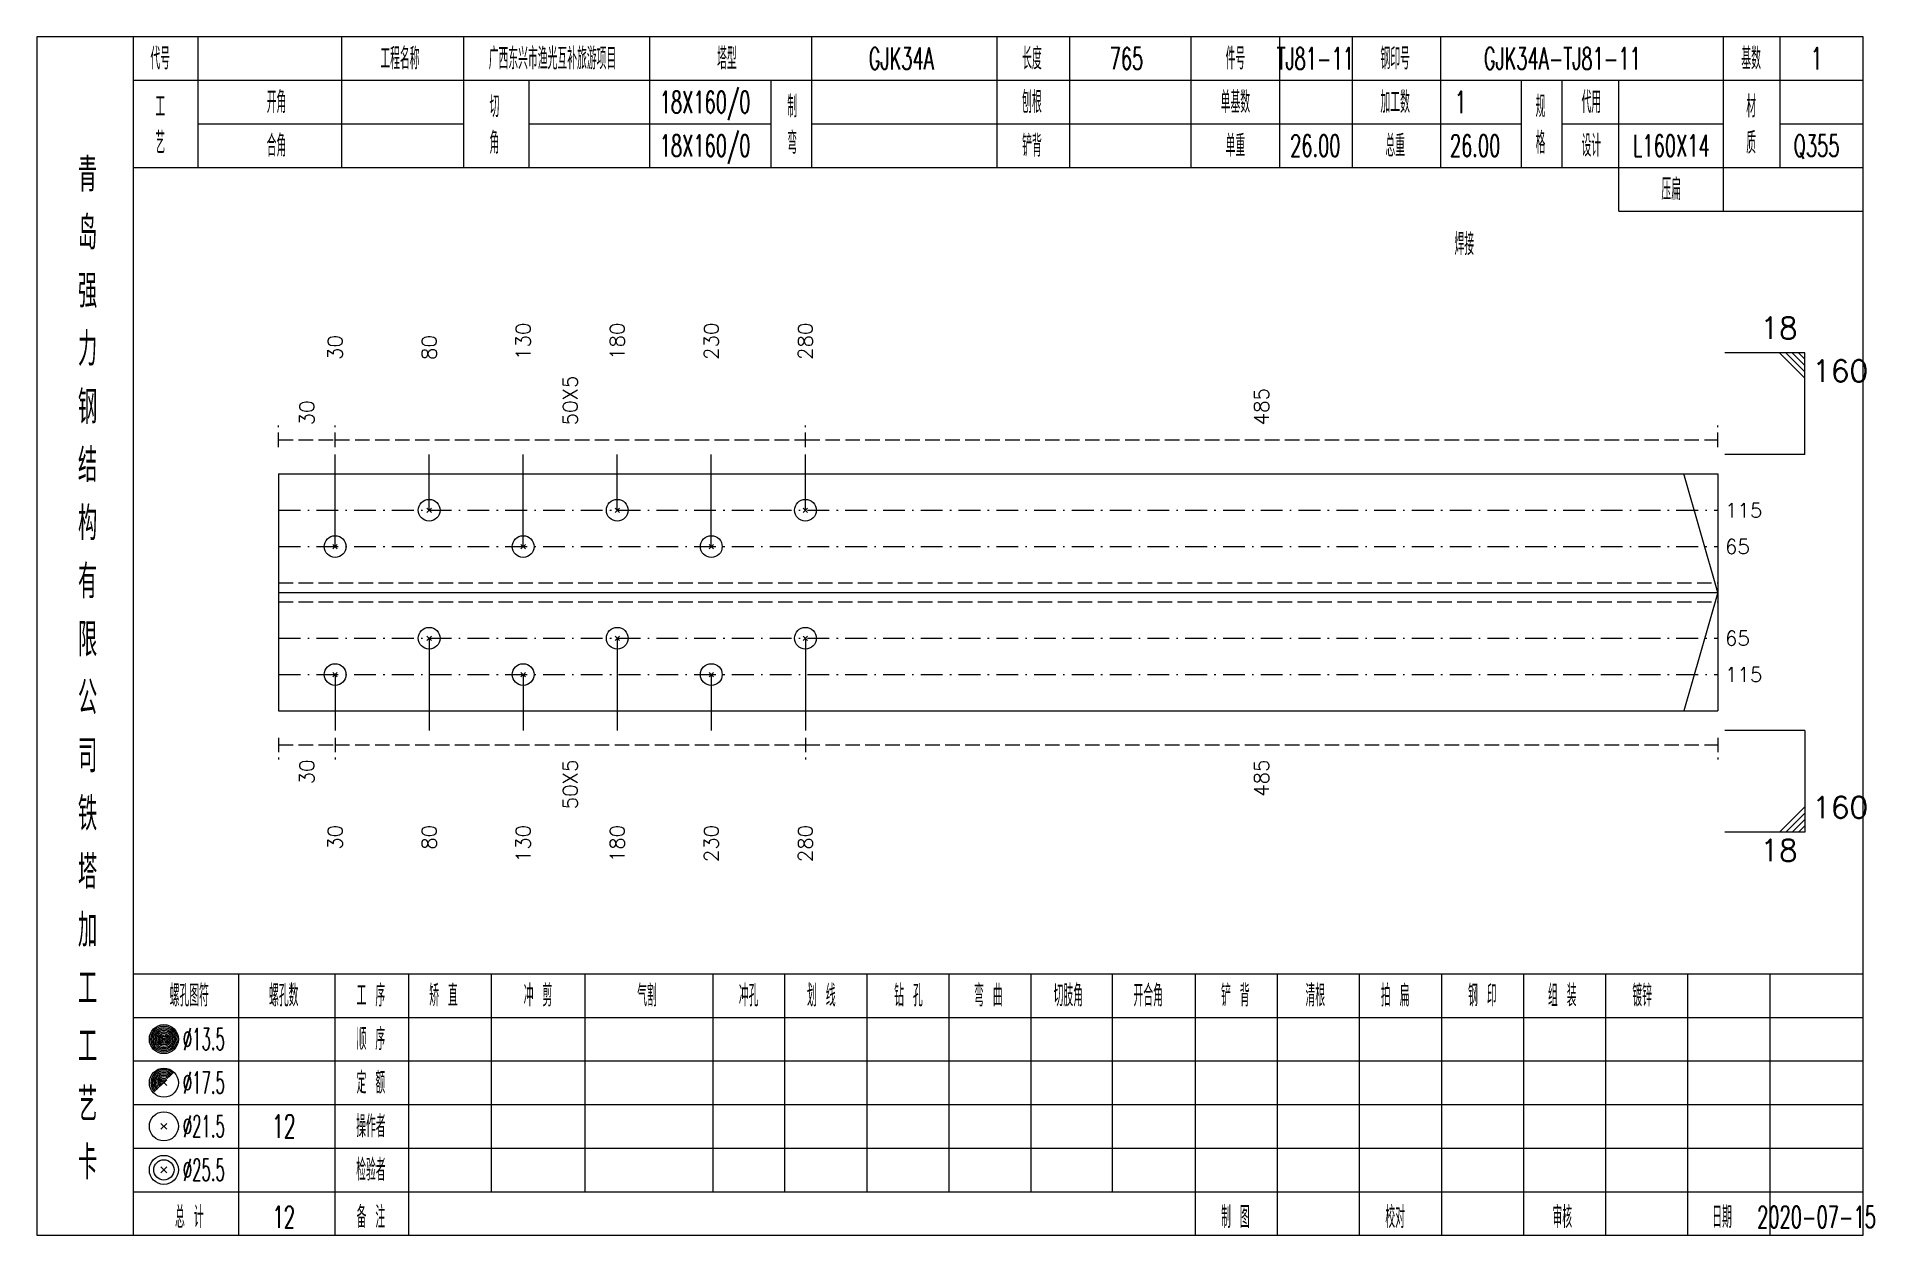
# Model space of a CAD drawing. Extents: x 0 to 2606, y -377 to 6479.
# Drawn here: x 2091.2 to 2344.1, y 175 to 340 of the extents above; entities that cross this region are included whole.
import ezdxf
from ezdxf.enums import TextEntityAlignment as Align

# ---------------------------------------------------------------- set-up
doc = ezdxf.new("R2010")
doc.units = 0
doc.header["$MEASUREMENT"] = 0
doc.linetypes.add('一点画线', pattern=[5.2, 3, -1, 0.2, -1])
doc.linetypes.add('虚线', pattern=[2.75, 2, -0.75])
doc.layers.get('0').update_dxf_attribs({"linetype": 'CONTINUOUS', "lineweight": 25})
doc.layers.add('1', color=7, linetype='CONTINUOUS', lineweight=25)
doc.layers.add('4', color=7, linetype='CONTINUOUS', lineweight=25)
doc.styles.get("Standard").update_dxf_attribs({"font": 'simplex.shx', "width": 0.7, "height": 3, "bigfont": 'gbhzfs.shx'})

msp = doc.modelspace()

# ---------------------------------------------------------------- texts
at = {"color": 7, "linetype": 'Continuous', "lineweight": 13}
msp.add_text('18', height=3, dxfattribs=at).set_placement((2333.6, 297.5), align=Align.BOTTOM_RIGHT)
for s, p in [('30', (2132.27, 295.5)), ('80', (2145.22, 295.5)), ('130', (2158.16, 295.5)), ('180', (2171.11, 295.5)), ('230', (2184.06, 295.5)), ('280', (2197.01, 295.5))]:
    msp.add_text(s, height=2, rotation=90, dxfattribs=at).set_placement(p, align=Align.MIDDLE_LEFT)
msp.add_text('160', height=3, dxfattribs=at).set_placement((2335.6, 295.5), align=Align.TOP_LEFT)
at = {"color": 8, "linetype": 'Continuous', "lineweight": 9}
for s, p in [('50X5', (2164.64, 286.5)), ('485', (2259.8, 286.5)), ('30', (2128.38, 286.5))]:
    msp.add_text(s, height=2, rotation=90, dxfattribs=at).set_placement(p, align=Align.MIDDLE_LEFT)
at = {"color": 7, "linetype": 'Continuous', "lineweight": 13}
for s, p in [('115', (2323.6, 274.81)), ('65', (2323.6, 269.81)), ('65', (2323.6, 257.19)), ('115', (2323.6, 252.19))]:
    msp.add_text(s, height=2, dxfattribs=at).set_placement(p, align=Align.MIDDLE_LEFT)
at = {"color": 8, "linetype": 'Continuous', "lineweight": 9}
for s, p in [('30', (2128.38, 240.5)), ('50X5', (2164.64, 240.5)), ('485', (2259.8, 240.5))]:
    msp.add_text(s, height=2, rotation=90, dxfattribs=at).set_placement(p, align=Align.MIDDLE_RIGHT)
at = {"color": 7, "linetype": 'Continuous', "lineweight": 13}
msp.add_text('160', height=3, dxfattribs=at).set_placement((2335.6, 231.5), align=Align.BOTTOM_LEFT)
msp.add_text('18', height=3, dxfattribs=at).set_placement((2333.6, 229.5), align=Align.TOP_RIGHT)
at = {"layer": '1', "color": 7, "linetype": 'Continuous', "lineweight": 13}
for s, p in [('30', (2132.27, 231.5)), ('80', (2145.22, 231.5)), ('130', (2158.16, 231.5)), ('180', (2171.11, 231.5)), ('230', (2184.06, 231.5)), ('280', (2197.01, 231.5))]:
    msp.add_text(s, height=2, rotation=90, dxfattribs=at).set_placement(p, align=Align.MIDDLE_RIGHT)
at = {"layer": '4', "color": 1, "linetype": 'Continuous', "lineweight": 13}
for s, height, width, p in [('代号', 3, 0.6, (2108.2, 337)), ('工程名称', 3, 0.6, (2141.2, 337)), ('广西东兴市渔光互补旅游项目', 3, 0.6, (2162.2, 337)), ('塔型', 3, 0.6, (2186.2, 337)), ('GJK34A', 3, 0.6, (2210.2, 337)), ('长度', 3, 0.6, (2228.2, 337)), ('765', 3, 0.6, (2241.2, 337)), ('件号', 3, 0.6, (2256.2, 337)), ('TJ81-11', 3, 0.6, (2267.2, 337)), ('钢印号', 3, 0.6, (2278.2, 337)), ('GJK34A-TJ81-11', 3, 0.6, (2301.2, 337)), ('基数', 3, 0.6, (2327.2, 337)), ('1', 3, 0.6, (2336.2, 337)), ('工', 3, 0.6, (2108.2, 330.4)), ('开角', 3, 0.6, (2124.2, 331)), ('切', 3, 0.6, (2154.2, 330.4)), ('18X160/0', 3, 0.6, (2183.2, 331)), ('制', 3, 0.6, (2195.2, 330.4)), ('刨根', 3, 0.6, (2228.2, 331)), ('单基数', 3, 0.6, (2256.2, 331)), ('加工数', 3, 0.6, (2278.2, 331)), ('1', 3, 0.6, (2287.2, 331)), ('规', 3, 0.6, (2298.2, 330.4)), ('代用', 3, 0.6, (2305.2, 331)), ('材', 3, 0.6, (2327.2, 330.4)), ('艺', 3, 0.6, (2108.2, 325.4)), ('合角', 3, 0.6, (2124.2, 325)), ('角', 3, 0.6, (2154.2, 325.4)), ('18X160/0', 3, 0.6, (2183.2, 325)), ('弯', 3, 0.6, (2195.2, 325.4)), ('铲背', 3, 0.6, (2228.2, 325)), ('单重', 3, 0.6, (2256.2, 325)), ('26.00', 3, 0.6, (2267.2, 325)), ('总重', 3, 0.6, (2278.2, 325)), ('26.00', 3, 0.6, (2289.2, 325)), ('格', 3, 0.6, (2298.2, 325.4)), ('设计', 3, 0.6, (2305.2, 325)), ('L160X14', 3, 0.6, (2316.2, 325)), ('质', 3, 0.6, (2327.2, 325.4)), ('Q355', 3, 0.6, (2336.2, 325)), ('青', 4.6, 0.8, (2098.2, 321)), ('压扁', 3, 0.6, (2316.2, 319)), ('岛', 4.6, 0.8, (2098.2, 313)), ('强', 4.6, 0.8, (2098.2, 305)), ('力', 4.6, 0.8, (2098.2, 297)), ('钢', 4.6, 0.8, (2098.2, 289)), ('结', 4.6, 0.8, (2098.2, 281)), ('构', 4.6, 0.8, (2098.2, 273)), ('有', 4.6, 0.8, (2098.2, 265)), ('限', 4.6, 0.8, (2098.2, 257)), ('公', 4.6, 0.8, (2098.2, 249)), ('司', 4.6, 0.8, (2098.2, 241)), ('铁', 4.6, 0.8, (2098.2, 233)), ('塔', 4.6, 0.8, (2098.2, 225)), ('加', 4.6, 0.8, (2098.2, 217)), ('工', 4.6, 0.8, (2098.2, 209)), ('螺孔图符', 3, 0.6, (2112.2, 208)), ('螺孔数', 3, 0.6, (2125.2, 208)), ('工 序', 3, 0.6, (2137.2, 208)), ('矫 直', 3, 0.6, (2147.2, 208)), ('冲 剪', 3, 0.6, (2160.2, 208)), ('气割', 3, 0.6, (2175.2, 208)), ('冲孔', 3, 0.6, (2189.2, 208)), ('划 线', 3, 0.6, (2199.2, 208)), ('钻 孔', 3, 0.6, (2211.2, 208)), ('弯 曲', 3, 0.6, (2222.2, 208)), ('切肢角', 3, 0.6, (2233.2, 208)), ('开合角', 3, 0.6, (2244.2, 208)), ('铲 背', 3, 0.6, (2256.2, 208)), ('清根', 3, 0.6, (2267.2, 208)), ('拍 扁', 3, 0.6, (2278.2, 208)), ('钢 印', 3, 0.6, (2290.2, 208)), ('组 装', 3, 0.6, (2301.2, 208)), ('镀锌', 3, 0.6, (2312.2, 208)), ('工', 4.6, 0.8, (2098.2, 201)), ('%%C13.5', 3, 0.5, (2114.2, 202)), ('顺 序', 3, 0.6, (2137.2, 202)), ('%%C17.5', 3, 0.5, (2114.2, 196)), ('定 额', 3, 0.6, (2137.2, 196)), ('艺', 4.6, 0.8, (2098.2, 193)), ('%%C21.5', 3, 0.5, (2114.2, 190)), ('12', 3.2, 0.6, (2125.2, 190)), ('操作者', 3, 0.6, (2137.2, 190)), ('卡', 4.6, 0.8, (2098.2, 185)), ('%%C25.5', 3, 0.5, (2114.2, 184)), ('检验者', 3, 0.6, (2137.2, 184)), ('总 计', 3, 0.6, (2112.2, 177.5)), ('12', 3, 0.6, (2125.2, 177.5)), ('备 注', 3, 0.6, (2137.2, 177.5)), ('制 图', 3, 0.6, (2256.2, 177.5)), ('校对', 3, 0.6, (2278.2, 177.5)), ('审核', 3, 0.6, (2301.2, 177.5)), ('日期', 3, 0.6, (2323.2, 177.5)), ('2020-07-15', 3, 0.6, (2336.2, 177.5))]:
    msp.add_text(s, height=height, dxfattribs=dict(at, width=width)).set_placement(p, align=Align.MIDDLE_CENTER)
at = {"layer": '4', "color": 2, "linetype": 'Continuous', "lineweight": 13, "width": 0.6}
msp.add_text('焊接', height=3, dxfattribs=at).set_placement((2287.72, 311.44), align=Align.MIDDLE_CENTER)

# ---------------------------------------------------------------- linework, layer by layer
at = {"color": 7, "linetype": 'Continuous', "lineweight": 13}
for p, q in [((2334.6, 296.5), (2323.6, 296.5)), ((2331.1, 296.5), (2334.6, 293)), ((2331.98, 296.5), (2334.6, 293.88)), ((2332.85, 296.5), (2334.6, 294.75)), ((2333.73, 296.5), (2334.6, 295.62)), ((2334.6, 282.5), (2334.6, 296.5)), ((2132.27, 269.81), (2132.27, 282.5)), ((2145.22, 274.81), (2145.22, 282.5)), ((2158.16, 269.81), (2158.16, 282.5)), ((2171.11, 274.81), (2171.11, 282.5)), ((2184.06, 269.81), (2184.06, 282.5)), ((2197.01, 274.81), (2197.01, 282.5)), ((2334.6, 282.5), (2323.6, 282.5)), ((2322.6, 263.5), (2317.94, 279.81)), ((2144.92, 274.51), (2145.52, 275.11)), ((2145.52, 274.51), (2144.92, 275.11)), ((2170.81, 274.51), (2171.41, 275.11)), ((2171.41, 274.51), (2170.81, 275.11)), ((2196.71, 274.51), (2197.31, 275.11)), ((2197.31, 274.51), (2196.71, 275.11)), ((2131.97, 269.51), (2132.57, 270.11)), ((2132.57, 269.51), (2131.97, 270.11)), ((2157.86, 269.51), (2158.46, 270.11)), ((2158.46, 269.51), (2157.86, 270.11)), ((2183.76, 269.51), (2184.36, 270.11)), ((2184.36, 269.51), (2183.76, 270.11)), ((2322.6, 263.5), (2317.94, 247.19)), ((2145.22, 257.19), (2145.22, 244.5)), ((2171.11, 257.19), (2171.11, 244.5)), ((2197.01, 257.19), (2197.01, 244.5)), ((2132.27, 252.19), (2132.27, 244.5)), ((2158.16, 252.19), (2158.16, 244.5)), ((2184.06, 252.19), (2184.06, 244.5)), ((2334.6, 244.5), (2323.6, 244.5)), ((2334.6, 244.5), (2334.6, 230.5)), ((2331.1, 230.5), (2334.6, 234)), ((2331.98, 230.5), (2334.6, 233.12)), ((2334.6, 230.5), (2323.6, 230.5)), ((2332.85, 230.5), (2334.6, 232.25)), ((2333.73, 230.5), (2334.6, 231.38))]:
    msp.add_line(p, q, dxfattribs=at)
at = {"color": 8, "linetype": '虚线', "lineweight": 9}
for p, q in [((2124.5, 283.5), (2124.5, 286.5)), ((2132.27, 283.5), (2132.27, 286.5)), ((2132.27, 283.5), (2132.27, 286.5)), ((2197.01, 283.5), (2197.01, 286.5)), ((2197.01, 283.5), (2197.01, 286.5)), ((2322.6, 283.5), (2322.6, 286.5)), ((2124.5, 284.5), (2132.27, 284.5)), ((2132.27, 284.5), (2197.01, 284.5)), ((2197.01, 284.5), (2322.6, 284.5)), ((2124.5, 243.5), (2124.5, 240.5)), ((2132.27, 243.5), (2132.27, 240.5)), ((2132.27, 243.5), (2132.27, 240.5)), ((2197.01, 243.5), (2197.01, 240.5)), ((2197.01, 243.5), (2197.01, 240.5)), ((2322.6, 243.5), (2322.6, 240.5)), ((2124.5, 242.5), (2132.27, 242.5)), ((2132.27, 242.5), (2197.01, 242.5)), ((2197.01, 242.5), (2322.6, 242.5))]:
    msp.add_line(p, q, dxfattribs=at)
at = {"color": 7, "linetype": 'Continuous', "lineweight": 18}
for p, q in [((2124.5, 279.81), (2124.5, 247.19)), ((2124.5, 279.81), (2322.6, 279.81)), ((2322.6, 279.81), (2322.6, 247.19)), ((2124.5, 263.5), (2322.6, 263.5))]:
    msp.add_line(p, q, dxfattribs=at)
at = {"color": 3, "linetype": '一点画线', "lineweight": 13}
for p, q in [((2124.5, 274.81), (2322.6, 274.81)), ((2124.5, 269.81), (2322.6, 269.81)), ((2124.5, 257.19), (2322.6, 257.19)), ((2124.5, 252.19), (2322.6, 252.19))]:
    msp.add_line(p, q, dxfattribs=at)
at = {"color": 1, "linetype": '虚线', "lineweight": 18}
for p, q in [((2124.5, 264.81), (2322.6, 264.81)), ((2124.5, 262.19), (2322.6, 262.19))]:
    msp.add_line(p, q, dxfattribs=at)
at = {"color": 7, "linetype": 'Continuous', "lineweight": 13}
for centre in [(2145.22, 274.81), (2171.11, 274.81), (2197.01, 274.81), (2132.27, 269.81), (2158.16, 269.81), (2184.06, 269.81)]:
    msp.add_circle(centre, 1.5, dxfattribs=at)
at = {"layer": '1', "color": 7, "linetype": 'Continuous', "lineweight": 13}
for p, q in [((2144.92, 256.89), (2145.52, 257.49)), ((2145.52, 256.89), (2144.92, 257.49)), ((2170.81, 256.89), (2171.41, 257.49)), ((2171.41, 256.89), (2170.81, 257.49)), ((2196.71, 256.89), (2197.31, 257.49)), ((2197.31, 256.89), (2196.71, 257.49)), ((2131.97, 251.89), (2132.57, 252.49)), ((2132.57, 251.89), (2131.97, 252.49)), ((2157.86, 251.89), (2158.46, 252.49)), ((2158.46, 251.89), (2157.86, 252.49)), ((2183.76, 251.89), (2184.36, 252.49)), ((2184.36, 251.89), (2183.76, 252.49))]:
    msp.add_line(p, q, dxfattribs=at)
at = {"layer": '1', "color": 7, "linetype": 'Continuous', "lineweight": 18}
msp.add_line((2124.5, 247.19), (2322.6, 247.19), dxfattribs=at)
at = {"layer": '1', "color": 7, "linetype": 'Continuous', "lineweight": 13}
for centre in [(2145.22, 257.19), (2171.11, 257.19), (2197.01, 257.19), (2132.27, 252.19), (2158.16, 252.19), (2184.06, 252.19)]:
    msp.add_circle(centre, 1.5, dxfattribs=at)
at = {"layer": '4', "color": 1, "linetype": 'Continuous', "lineweight": 18}
for p, q in [((2104.5, 175), (2104.5, 340)), ((2113.4, 322), (2113.4, 340)), ((2133.2, 322), (2133.2, 340)), ((2150, 322), (2150, 340)), ((2175.6, 322), (2175.6, 340)), ((2197.9, 322), (2197.9, 340)), ((2223.4, 322), (2223.4, 340)), ((2233.4, 322), (2233.4, 340)), ((2250.1, 322), (2250.1, 340)), ((2262.3, 322), (2262.3, 340)), ((2272.3, 322), (2272.3, 340)), ((2284.5, 322), (2284.5, 340)), ((2323.4, 316), (2323.4, 340)), ((2331.2, 322), (2331.2, 340)), ((2104.5, 334), (2342.6, 334)), ((2159, 322), (2159, 334)), ((2192.3, 322), (2192.3, 334)), ((2295.6, 322), (2295.6, 334)), ((2301.2, 322), (2301.2, 334)), ((2309, 316), (2309, 334)), ((2113.4, 328), (2150, 328)), ((2159, 328), (2192.3, 328)), ((2197.9, 328), (2295.6, 328)), ((2301.2, 328), (2323.4, 328)), ((2331.2, 328), (2342.6, 328)), ((2104.5, 322), (2342.6, 322)), ((2309, 316), (2342.6, 316)), ((2104.5, 211), (2342.6, 211)), ((2119, 175), (2119, 211)), ((2132.3, 175), (2132.3, 211)), ((2142.4, 175), (2142.4, 211)), ((2153.8, 181), (2153.8, 211)), ((2166.7, 181), (2166.7, 211)), ((2184.3, 181), (2184.3, 211)), ((2194.2, 181), (2194.2, 211)), ((2205.5, 181), (2205.5, 211)), ((2216.8, 181), (2216.8, 211)), ((2228.1, 181), (2228.1, 211)), ((2239.3, 181), (2239.3, 211)), ((2250.7, 181), (2250.7, 211)), ((2262, 181), (2262, 211)), ((2273.3, 181), (2273.3, 211)), ((2284.6, 181), (2284.6, 211)), ((2295.9, 181), (2295.9, 211)), ((2307.2, 181), (2307.2, 211)), ((2318.5, 181), (2318.5, 211)), ((2329.8, 181), (2329.8, 211)), ((2104.5, 205), (2342.6, 205)), ((2104.5, 199), (2342.6, 199)), ((2104.5, 193), (2342.6, 193)), ((2104.5, 187), (2342.6, 187)), ((2104.5, 181), (2342.6, 181)), ((2250.7, 175), (2250.7, 181)), ((2262, 175), (2262, 181)), ((2273.3, 175), (2273.3, 181)), ((2284.6, 175), (2284.6, 181)), ((2295.9, 175), (2295.9, 181)), ((2307.2, 175), (2307.2, 181)), ((2318.5, 175), (2318.5, 181)), ((2329.8, 175), (2329.8, 181))]:
    msp.add_line(p, q, dxfattribs=at)
at = {"layer": '4', "color": 7, "linetype": 'Continuous', "lineweight": 13}
for p, q in [((2108.5, 201.8), (2108.9, 202.2)), ((2108.9, 201.8), (2108.5, 202.2)), ((2108.3, 189.6), (2109.1, 190.4)), ((2109.1, 189.6), (2108.3, 190.4)), ((2108.3, 183.6), (2109.1, 184.4)), ((2109.1, 183.6), (2108.3, 184.4))]:
    msp.add_line(p, q, dxfattribs=at)
at = {"layer": '4', "color": 7, "linetype": 'Continuous', "lineweight": 0}
for p, q in [((2108.3, 195.6), (2109.1, 196.4)), ((2108.3, 196.4), (2109.1, 195.6))]:
    msp.add_line(p, q, dxfattribs=at)
at = {"layer": '4', "color": 1, "linetype": 'Continuous', "lineweight": 18}
msp.add_lwpolyline([(2091.2, 340), (2091.2, 175), (2342.6, 175), (2342.6, 340)], close=True, dxfattribs=at)
at = {"layer": '4', "color": 7, "linetype": 'Continuous', "lineweight": 13}
for centre, radius in [((2108.7, 202), 2), ((2108.7, 202), 1.8), ((2108.7, 202), 1.6), ((2108.7, 202), 1.4), ((2108.7, 202), 1.2), ((2108.7, 202), 1), ((2108.7, 202), 0.8), ((2108.7, 202), 0.6), ((2108.7, 202), 0.4), ((2108.7, 202), 0.2), ((2108.7, 196), 2), ((2108.7, 190), 2), ((2108.7, 184), 2), ((2108.7, 184), 1.4)]:
    msp.add_circle(centre, radius, dxfattribs=at)
for radius in [1.8, 1.6, 1.4, 1.2, 1, 0.8, 0.6, 0.4, 0.2]:
    msp.add_arc((2108.7, 196), radius, 45, 225, dxfattribs=at)

msp.set_redraw_order([(e.dxf.handle, doc.entitydb.next_handle()) for e in msp.query("TEXT MTEXT ATTDEF DIMENSION ARC_DIMENSION")])  # texts and dimensions are drawn at this point

doc.saveas('drawing.dxf')
